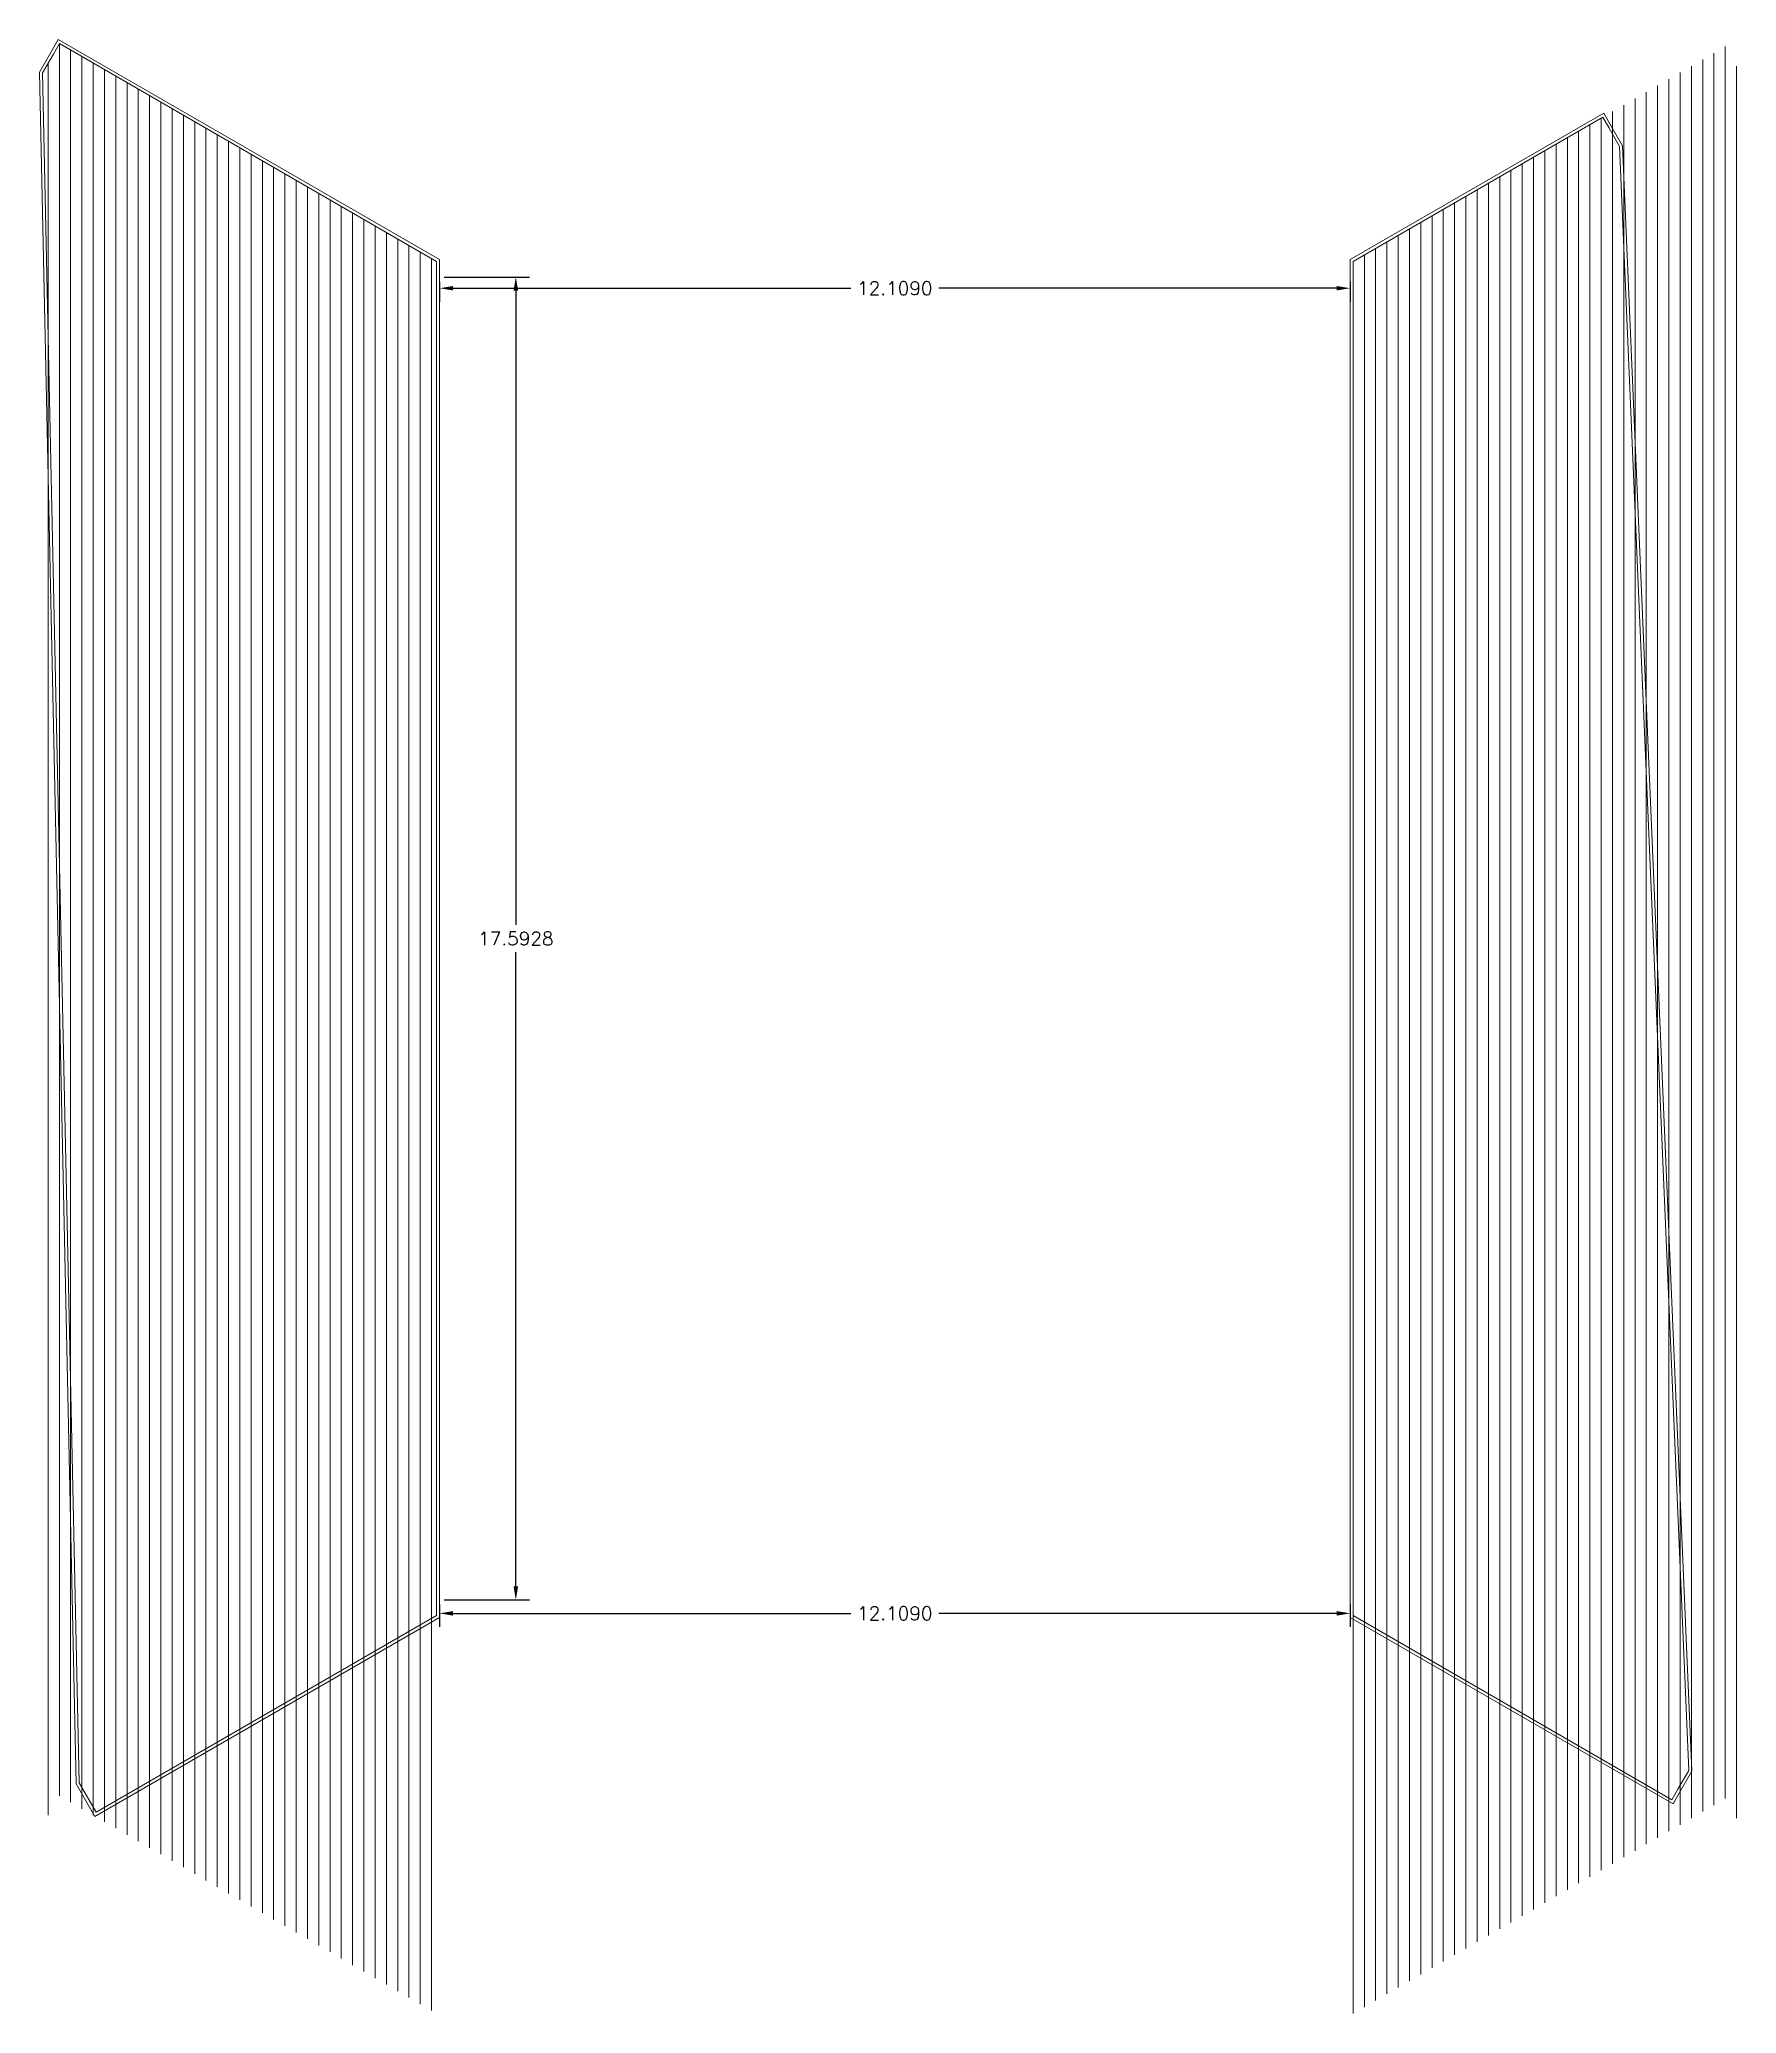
# Model space of a CAD drawing. Header units: metres. Extents: x 1291 to 1536, y 1774 to 1932.
# Drawn here: x 1393.99 to 1416.56, y 1865.8 to 1892.06 of the extents above; entities that cross this region are included whole.
import ezdxf

# ---------------------------------------------------------------- set-up
doc = ezdxf.new("R2010")
doc.units = ezdxf.units.M
doc.layers.add('Layer1', color=6, linetype='Continuous', lineweight=20)
doc.styles.get("Standard").update_dxf_attribs({"font": 'simplex.shx'})
doc.dimstyles.get("Standard").update_dxf_attribs({"dimtxt": 0.18, "dimasz": 0.18, "dimexe": 0.18, "dimexo": 0.0625, "dimgap": 0.09, "dimtad": 0, "dimtih": 1, "dimtoh": 1, "dimdec": 4, "dimzin": 0, "dimdsep": 46, "dimtxsty": 'Standard', "dimcen": 0.09, "dimadec": 0, "dimazin": 0, "dimtfac": 1, "dimtdec": 4, "dimtofl": 0, "dimtmove": 0, "dimatfit": 3, "dimfxl": 1, "dimtolj": 1, "dimtzin": 0, "dimarcsym": 0})

msp = doc.modelspace()

# ---------------------------------------------------------------- blocks, each defined once
blk = doc.blocks.new('*D423')
at = {"layer": 'Defpoints', "color": 0, "transparency": 16777216}
for p in [(1399.309, 1888.897), (1400.323, 1888.897), (1399.309, 1871.304)]:
    blk.add_point(p, dxfattribs=at)
at = {"layer": 'Layer1', "color": 0, "lineweight": -2, "transparency": 16777216}
for p, q in [((1399.371, 1888.897), (1400.503, 1888.897)), ((1400.323, 1888.717), (1400.323, 1880.28)), ((1400.323, 1871.484), (1400.323, 1879.92)), ((1399.371, 1871.304), (1400.503, 1871.304))]:
    blk.add_line(p, q, dxfattribs=at)
at = {"layer": 'Layer1', "color": 0, "transparency": 16777216}
for points in [[(1400.293, 1888.717), (1400.353, 1888.717), (1400.323, 1888.897)], [(1400.293, 1871.484), (1400.353, 1871.484), (1400.323, 1871.304)]]:
    blk.add_solid(points, dxfattribs=at)
at = {"layer": 'Layer1', "color": 0, "transparency": 16777216, "insert": (1400.323, 1880.1), "char_height": 0.18, "attachment_point": 5}
blk.add_mtext('\\A1;17.5928', dxfattribs=at)
blk = doc.blocks.new('*D424')
at = {"layer": 'Defpoints', "color": 0, "transparency": 16777216}
for p in [(1399.309, 1888.897), (1411.418, 1888.897), (1411.418, 1888.748)]:
    blk.add_point(p, dxfattribs=at)
at = {"layer": 'Layer1', "color": 0, "lineweight": -2, "transparency": 16777216}
for p, q in [((1399.309, 1888.834), (1399.309, 1888.568)), ((1411.418, 1888.834), (1411.418, 1888.568)), ((1399.489, 1888.748), (1404.776, 1888.748)), ((1411.238, 1888.748), (1405.95, 1888.748))]:
    blk.add_line(p, q, dxfattribs=at)
at = {"layer": 'Layer1', "color": 0, "transparency": 16777216}
for points in [[(1399.489, 1888.778), (1399.489, 1888.718), (1399.309, 1888.748)], [(1411.238, 1888.778), (1411.238, 1888.718), (1411.418, 1888.748)]]:
    blk.add_solid(points, dxfattribs=at)
at = {"layer": 'Layer1', "color": 0, "transparency": 16777216, "insert": (1405.363, 1888.748), "char_height": 0.18, "attachment_point": 5}
blk.add_mtext('\\A1;12.1090', dxfattribs=at)
blk = doc.blocks.new('*D425')
at = {"layer": 'Defpoints', "color": 0, "transparency": 16777216}
for p in [(1399.309, 1871.304), (1411.418, 1871.304), (1411.418, 1871.126)]:
    blk.add_point(p, dxfattribs=at)
at = {"layer": 'Layer1', "color": 0, "lineweight": -2, "transparency": 16777216}
for p, q in [((1399.309, 1871.242), (1399.309, 1870.946)), ((1411.418, 1871.242), (1411.418, 1870.946)), ((1399.489, 1871.126), (1404.776, 1871.126)), ((1411.238, 1871.126), (1405.95, 1871.126))]:
    blk.add_line(p, q, dxfattribs=at)
at = {"layer": 'Layer1', "color": 0, "transparency": 16777216}
for points in [[(1399.489, 1871.156), (1399.489, 1871.096), (1399.309, 1871.126)], [(1411.238, 1871.156), (1411.238, 1871.096), (1411.418, 1871.126)]]:
    blk.add_solid(points, dxfattribs=at)
at = {"layer": 'Layer1', "color": 0, "transparency": 16777216, "insert": (1405.363, 1871.126), "char_height": 0.18, "attachment_point": 5}
blk.add_mtext('\\A1;12.1090', dxfattribs=at)
blk = doc.blocks.new('*U420')
at = {"layer": 'Layer1', "color": 2}
for p, q in [((-11.078, 7.448), (-11.078, -4.552)), ((-10.928, 7.362), (-10.928, -4.638)), ((11.078, 7.41), (11.078, -4.59)), ((-11.228, 7.188), (-11.228, -4.812)), ((-10.778, 7.275), (-10.778, -4.725)), ((-10.628, 7.188), (-10.628, -4.812)), ((-10.478, 7.102), (-10.478, -4.898)), ((10.628, 7.15), (10.628, -4.85)), ((10.778, 7.237), (10.778, -4.763)), ((10.928, 7.323), (10.928, -4.677)), ((11.228, 7.15), (11.228, -4.85)), ((-10.328, 7.015), (-10.328, -4.985)), ((-10.178, 6.929), (-10.178, -5.071)), ((-10.028, 6.842), (-10.028, -5.158)), ((10.178, 6.89), (10.178, -5.11)), ((10.328, 6.977), (10.328, -5.023)), ((10.478, 7.063), (10.478, -4.937)), ((-9.878, 6.755), (-9.878, -5.245)), ((-9.728, 6.669), (-9.728, -5.331)), ((-9.578, 6.582), (-9.578, -5.418)), ((9.728, 6.63), (9.728, -5.37)), ((9.878, 6.717), (9.878, -5.283)), ((10.028, 6.804), (10.028, -5.196)), ((-9.428, 6.496), (-9.428, -5.504)), ((-9.278, 6.409), (-9.278, -5.591)), ((-9.128, 6.322), (-9.128, -5.678)), ((9.278, 6.371), (9.278, -5.629)), ((9.428, 6.457), (9.428, -5.543)), ((9.578, 6.544), (9.578, -5.456)), ((-8.978, 6.236), (-8.978, -5.764)), ((-8.828, 6.149), (-8.828, -5.851)), ((-8.678, 6.063), (-8.678, -5.937)), ((8.828, 6.111), (8.828, -5.889)), ((8.978, 6.197), (8.978, -5.803)), ((9.128, 6.284), (9.128, -5.716)), ((-8.528, 5.976), (-8.528, -6.024)), ((-8.378, 5.889), (-8.378, -6.111)), ((-8.228, 5.803), (-8.228, -6.197)), ((8.378, 5.851), (8.378, -6.149)), ((8.528, 5.937), (8.528, -6.063)), ((8.678, 6.024), (8.678, -5.976)), ((-8.078, 5.716), (-8.078, -6.284)), ((-7.928, 5.629), (-7.928, -6.371)), ((-7.778, 5.543), (-7.778, -6.457)), ((7.928, 5.591), (7.928, -6.409)), ((8.078, 5.678), (8.078, -6.322)), ((8.228, 5.764), (8.228, -6.236)), ((-7.628, 5.456), (-7.628, -6.544)), ((-7.478, 5.37), (-7.478, -6.63)), ((-7.328, 5.283), (-7.328, -6.717)), ((7.478, 5.331), (7.478, -6.669)), ((7.628, 5.418), (7.628, -6.582)), ((7.778, 5.504), (7.778, -6.496)), ((-7.178, 5.196), (-7.178, -6.804)), ((-7.028, 5.11), (-7.028, -6.89)), ((-6.878, 5.023), (-6.878, -6.977)), ((7.028, 5.071), (7.028, -6.929)), ((7.178, 5.158), (7.178, -6.842)), ((7.328, 5.245), (7.328, -6.755)), ((-6.728, 4.937), (-6.728, -7.063)), ((-6.578, 4.85), (-6.578, -7.15)), ((-6.428, 4.763), (-6.428, -7.237)), ((6.578, 4.812), (6.578, -7.188)), ((6.728, 4.898), (6.728, -7.102)), ((6.878, 4.985), (6.878, -7.015)), ((-6.278, 4.677), (-6.278, -7.323)), ((-6.128, 4.59), (-6.128, -7.41)), ((6.128, 4.552), (6.128, -7.448)), ((6.278, 4.638), (6.278, -7.362)), ((6.428, 4.725), (6.428, -7.275))]:
    blk.add_line(p, q, dxfattribs=at)
blk = doc.blocks.new('*U422')
at = {"layer": 'Layer1', "color": 0, "linetype": 'ByBlock', "lineweight": -2, "transparency": 16777216}
for p in [(0, 0), (0, -11.3)]:
    blk.add_blockref('*U420', p, dxfattribs=at)

# ---------------------------------------------------------------- dimensions: what is measured, and where the dimension line sits
at = {"layer": 'Layer1'}
for p1, p2, distance, picture, middle in [((1399.30852, 1871.30408), (1399.30852, 1888.8969), -1.01409, '*D423', (1400.32261, 1880.10049)), ((1399.30852, 1888.8969), (1411.41752, 1888.8969), -0.14921, '*D424', (1405.36302, 1888.74769)), ((1399.30852, 1871.30408), (1411.41752, 1871.3041), -0.17849, '*D425', (1405.36302, 1871.1256))]:
    dim = msp.add_aligned_dim(p1=p1, p2=p2, distance=distance, dimstyle='Standard', dxfattribs=at)
    dim.commit()
    dim.dimension.update_dxf_attribs({"geometry": picture, "text_midpoint": middle})

# ---------------------------------------------------------------- linework, layer by layer
at = {"layer": 'Layer1'}
for points in [[(1394.23736, 1892.05568), (1399.30852, 1889.12784), (1399.30852, 1888.8969), (1399.30852, 1888.55049), (1399.30852, 1871.65049), (1399.30852, 1871.30408), (1399.30852, 1871.07314), (1394.72495, 1868.42682), (1394.47495, 1868.85983), (1393.98736, 1891.62267), (1394.13736, 1891.88247)], [(1394.252, 1892.00104), (1399.26852, 1889.10475), (1399.26852, 1888.8969), (1399.26852, 1888.55049), (1399.26852, 1871.65049), (1399.26852, 1871.30408), (1399.26852, 1871.09623), (1394.7396, 1868.48146), (1394.51473, 1868.87094), (1394.02759, 1891.61235), (1394.172, 1891.86247)], [(1411.41752, 1889.12784), (1414.79227, 1891.07625), (1414.89227, 1890.90305), (1415.04227, 1890.64324), (1415.96296, 1869.02618), (1415.81296, 1868.76637), (1415.71296, 1868.59317), (1411.41752, 1871.07314), (1411.41752, 1871.30408), (1411.41752, 1871.65049), (1411.41752, 1888.55049), (1411.41752, 1888.8969)], [(1411.45752, 1889.10475), (1414.77763, 1891.02161), (1414.85763, 1890.88305), (1415.00272, 1890.63173), (1415.9225, 1869.03611), (1415.77832, 1868.78637), (1415.69832, 1868.64781), (1411.45752, 1871.09623), (1411.45752, 1871.30408), (1411.45752, 1871.65049), (1411.45752, 1888.55049), (1411.45752, 1888.8969)]]:
    msp.add_lwpolyline(points, close=True, dxfattribs=at)

# ---------------------------------------------------------------- block references
at = {"layer": 'Layer1', "color": 2}
msp.add_blockref('*U422', (1405.32976, 1884.55289), dxfattribs=at)

msp.set_redraw_order([(e.dxf.handle, doc.entitydb.next_handle()) for e in msp.query("TEXT MTEXT ATTDEF DIMENSION ARC_DIMENSION")])  # texts and dimensions are drawn at this point

doc.saveas('drawing.dxf')
